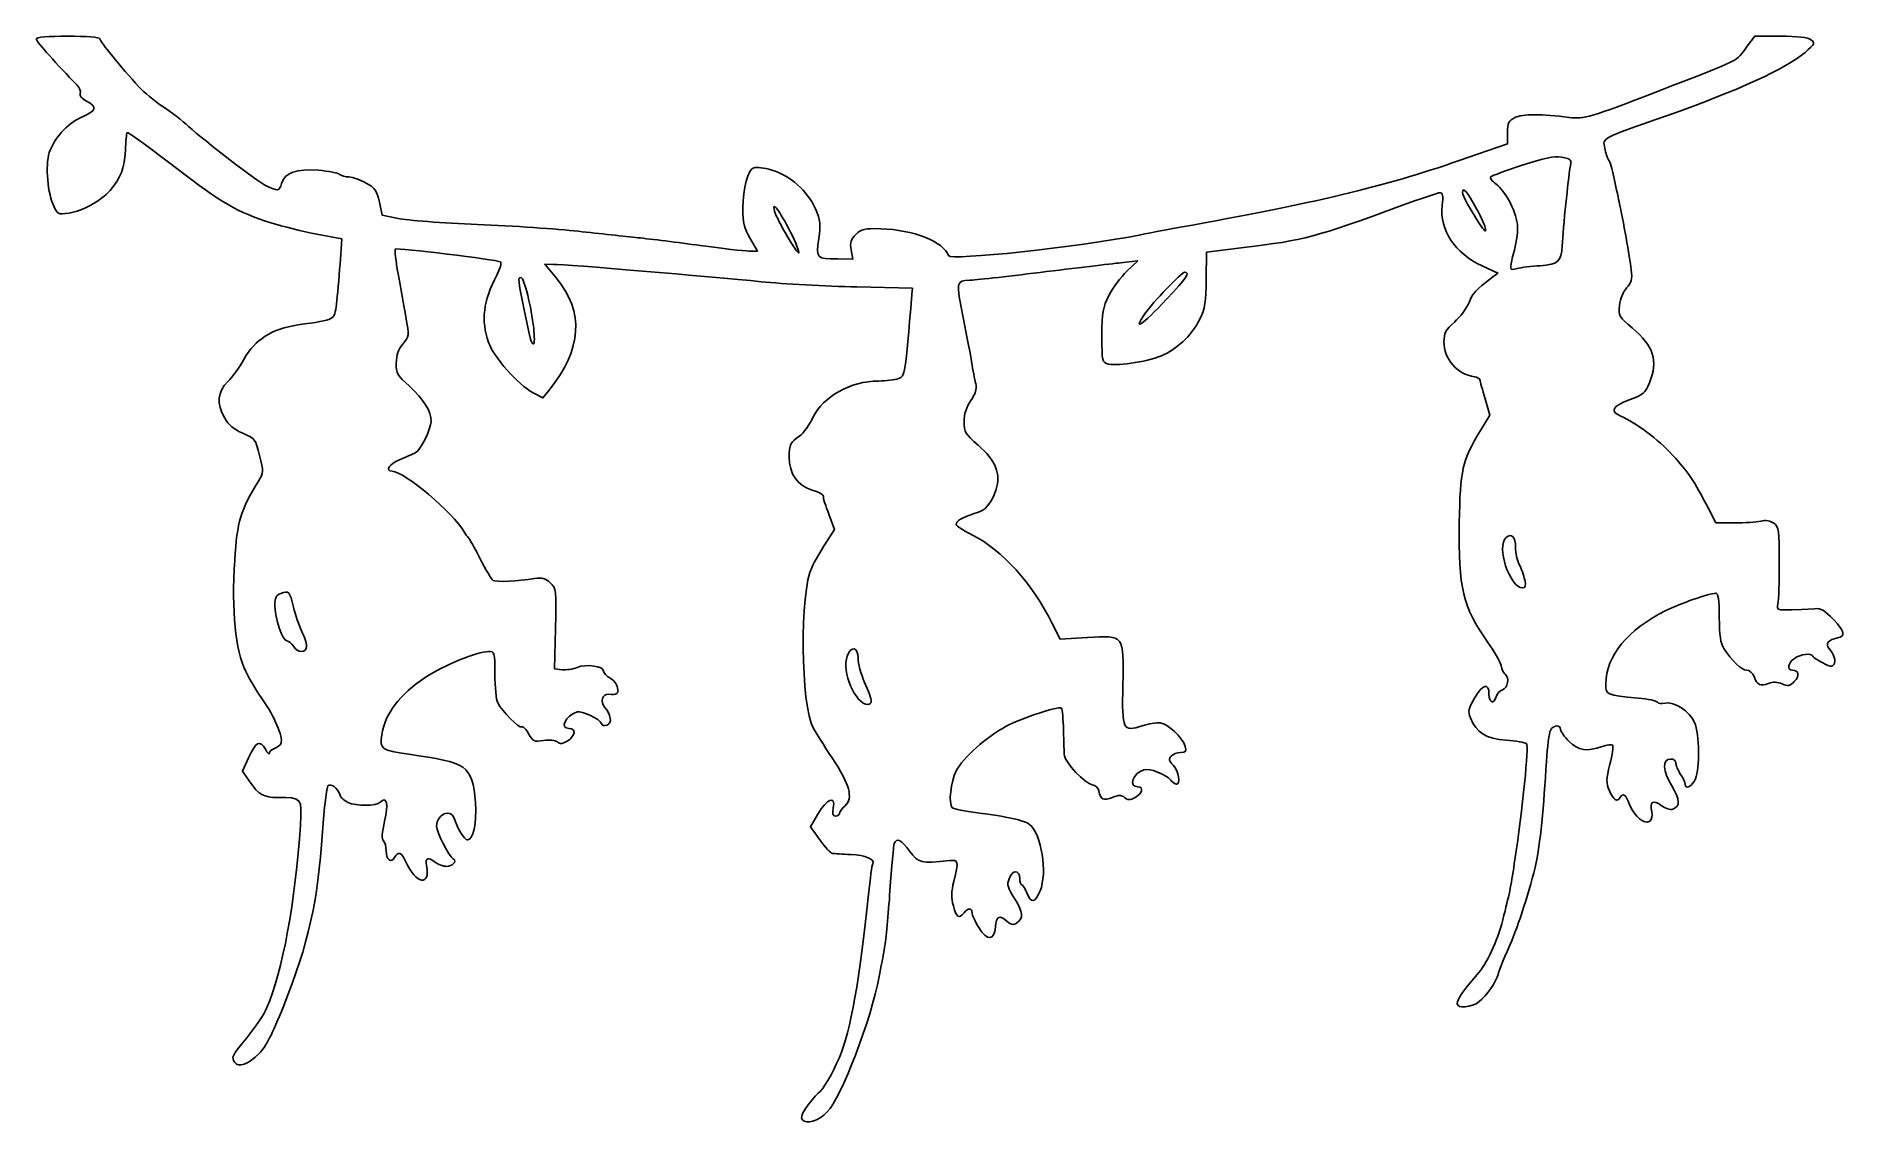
# Model space of a CAD drawing. Header units: centimetres. Extents: x -9.2 to 8.8, y -6.3 to 4.5.
import ezdxf

# ---------------------------------------------------------------- set-up
doc = ezdxf.new("R2010")
doc.units = ezdxf.units.CM
doc.header["$MEASUREMENT"] = 0
doc.layers.add('Layer 1', color=7, linetype='Continuous')

msp = doc.modelspace()

# ---------------------------------------------------------------- linework, layer by layer
at = {"layer": 'Layer 1'}
for points, knots in [([(-1.58145, -6.2622), (-1.6002, -6.23961), (-1.58514, -6.19852), (-1.53045, -6.12302), (-1.53045, -6.12302), (-1.48777, -6.0641), (-1.43967, -6.00775), (-1.42357, -5.9978), (-1.42357, -5.9978), (-1.38047, -5.97115), (-1.28297, -5.80612), (-1.21231, -5.64019), (-1.21231, -5.64019), (-1.10126, -5.3794), (-1.00615, -4.84845), (-0.92129, -4.01561), (-0.92129, -4.01561), (-0.90512, -3.85697), (-0.88649, -3.71842), (-0.87988, -3.70772), (-0.87988, -3.70772), (-0.85359, -3.66519), (-0.95361, -3.62324), (-1.09833, -3.6161), (-1.09833, -3.6161), (-1.18225, -3.61196), (-1.26468, -3.60729), (-1.28151, -3.60573), (-1.28151, -3.60573), (-1.29833, -3.60417), (-1.35469, -3.54362), (-1.40674, -3.47117), (-1.40674, -3.47117), (-1.40674, -3.47117), (-1.50138, -3.33943), (-1.50138, -3.33943), (-1.50138, -3.33943), (-1.50138, -3.33943), (-1.42722, -3.2132), (-1.42722, -3.2132), (-1.42722, -3.2132), (-1.33704, -3.05971), (-1.24744, -3.02327), (-1.27287, -3.15043), (-1.27287, -3.15043), (-1.28529, -3.21253), (-1.27979, -3.23248), (-1.25026, -3.23248), (-1.25026, -3.23248), (-1.22879, -3.23248), (-1.21123, -3.22104), (-1.21123, -3.20706), (-1.21123, -3.20706), (-1.21123, -3.19307), (-1.18596, -3.15808), (-1.15506, -3.1293), (-1.15506, -3.1293), (-1.07184, -3.05177), (-1.10777, -2.91981), (-1.28531, -2.65084), (-1.28531, -2.65084), (-1.36712, -2.5269), (-1.45069, -2.39574), (-1.47103, -2.35936), (-1.47103, -2.35936), (-1.60026, -2.12816), (-1.6102, -0.99733), (-1.48521, -0.74504), (-1.48521, -0.74504), (-1.46008, -0.6943), (-1.39938, -0.5898), (-1.35033, -0.51282), (-1.35033, -0.51282), (-1.35033, -0.51282), (-1.26115, -0.37284), (-1.26115, -0.37284), (-1.26115, -0.37284), (-1.26115, -0.37284), (-1.31767, -0.22177), (-1.31767, -0.22177), (-1.31767, -0.22177), (-1.34875, -0.13869), (-1.37324, -0.06773), (-1.37208, -0.0641), (-1.37208, -0.0641), (-1.36115, -0.02972), (-1.38608, -0.01135), (-1.48243, 0.01719), (-1.48243, 0.01719), (-1.62592, 0.0597), (-1.71411, 0.18504), (-1.71353, 0.34564), (-1.71353, 0.34564), (-1.71308, 0.47268), (-1.70177, 0.49562), (-1.6081, 0.55966), (-1.6081, 0.55966), (-1.57172, 0.58453), (-1.51219, 0.66709), (-1.47581, 0.74313), (-1.47581, 0.74313), (-1.37513, 0.95358), (-1.0997, 1.10668), (-0.82181, 1.10668), (-0.82181, 1.10668), (-0.74684, 1.10668), (-0.65713, 1.11747), (-0.62244, 1.13066), (-0.62244, 1.13066), (-0.55649, 1.15573), (-0.55561, 1.16132), (-0.48855, 1.97326), (-0.48855, 1.97326), (-0.48855, 1.97326), (-0.48363, 2.03286), (-0.48363, 2.03286), (-0.48363, 2.03286), (-0.48363, 2.03286), (-1.03925, 2.04507), (-1.03925, 2.04507), (-1.03925, 2.04507), (-1.34484, 2.05179), (-1.77347, 2.07545), (-1.99175, 2.09763), (-1.99175, 2.09763), (-2.50669, 2.14998), (-3.95041, 2.27056), (-4.06416, 2.27072), (-4.06416, 2.27072), (-4.06416, 2.27072), (-4.1522, 2.27085), (-4.1522, 2.27085), (-4.1522, 2.27085), (-4.1522, 2.27085), (-4.03671, 2.13194), (-4.03671, 2.13194), (-4.03671, 2.13194), (-3.75599, 1.79429), (-3.77985, 1.42489), (-4.10881, 1.01566), (-4.10881, 1.01566), (-4.10881, 1.01566), (-4.17135, 0.93787), (-4.17135, 0.93787), (-4.17135, 0.93787), (-4.17135, 0.93787), (-4.26811, 0.9892), (-4.26811, 0.9892), (-4.26811, 0.9892), (-4.41814, 1.0688), (-4.66378, 1.34627), (-4.71357, 1.49238), (-4.71357, 1.49238), (-4.78981, 1.71616), (-4.7673, 1.89917), (-4.63105, 2.16318), (-4.63105, 2.16318), (-4.59777, 2.22765), (-4.58153, 2.28719), (-4.59494, 2.29547), (-4.59494, 2.29547), (-4.62954, 2.31684), (-5.62982, 2.43837), (-5.64512, 2.42307), (-5.64512, 2.42307), (-5.65208, 2.41611), (-5.63887, 2.3046), (-5.61578, 2.17527), (-5.61578, 2.17527), (-5.59269, 2.04594), (-5.55818, 1.85287), (-5.53909, 1.74622), (-5.53909, 1.74622), (-5.50496, 1.55551), (-5.50545, 1.55107), (-5.56873, 1.47586), (-5.56873, 1.47586), (-5.61396, 1.42211), (-5.63353, 1.36588), (-5.63462, 1.28654), (-5.63462, 1.28654), (-5.63604, 1.18375), (-5.62433, 1.16303), (-5.50331, 1.05419), (-5.50331, 1.05419), (-5.36149, 0.92666), (-5.28513, 0.80327), (-5.2869, 0.70451), (-5.2869, 0.70451), (-5.28833, 0.62474), (-5.39391, 0.4142), (-5.44456, 0.39011), (-5.44456, 0.39011), (-5.46639, 0.37973), (-5.53485, 0.35036), (-5.5967, 0.32484), (-5.5967, 0.32484), (-5.70199, 0.28139), (-5.7513, 0.2071), (-5.67485, 0.2071), (-5.67485, 0.2071), (-5.55676, 0.2071), (-5.06115, -0.21055), (-4.95734, -0.39754), (-4.95734, -0.39754), (-4.94404, -0.42151), (-4.92548, -0.44708), (-4.91611, -0.45436), (-4.91611, -0.45436), (-4.90674, -0.46163), (-4.85345, -0.55688), (-4.79769, -0.66602), (-4.79769, -0.66602), (-4.74192, -0.77516), (-4.68393, -0.87244), (-4.66881, -0.88219), (-4.66881, -0.88219), (-4.64061, -0.90037), (-4.4191, -0.89053), (-4.25366, -0.86376), (-4.25366, -0.86376), (-4.18122, -0.85203), (-4.14713, -0.86144), (-4.09874, -0.90652), (-4.09874, -0.90652), (-4.03806, -0.96305), (-4.03691, -0.97301), (-4.04611, -1.36418), (-4.04611, -1.36418), (-4.04611, -1.36418), (-4.0555, -1.76404), (-4.0555, -1.76404), (-4.0555, -1.76404), (-4.0555, -1.76404), (-3.9799, -1.77269), (-3.9799, -1.77269), (-3.9799, -1.77269), (-3.93831, -1.77745), (-3.87005, -1.76716), (-3.8282, -1.74982), (-3.8282, -1.74982), (-3.73877, -1.71278), (-3.56602, -1.73743), (-3.56602, -1.78723), (-3.56602, -1.78723), (-3.56602, -1.80594), (-3.53737, -1.83658), (-3.50236, -1.85532), (-3.50236, -1.85532), (-3.46735, -1.87406), (-3.43328, -1.91774), (-3.42665, -1.9524), (-3.42665, -1.9524), (-3.41481, -2.01437), (-3.4304, -2.02565), (-3.51646, -2.01734), (-3.51646, -2.01734), (-3.57598, -2.01159), (-3.60169, -2.09337), (-3.55656, -2.1449), (-3.55656, -2.1449), (-3.49046, -2.22038), (-3.47778, -2.3047), (-3.52954, -2.32456), (-3.52954, -2.32456), (-3.55669, -2.33498), (-3.58051, -2.32912), (-3.58672, -2.31049), (-3.58672, -2.31049), (-3.60182, -2.26519), (-3.78315, -2.17895), (-3.8306, -2.1945), (-3.8306, -2.1945), (-3.94642, -2.23247), (-4.00752, -2.35936), (-3.90998, -2.35936), (-3.90998, -2.35936), (-3.83623, -2.35936), (-3.84387, -2.42887), (-3.92334, -2.48094), (-3.92334, -2.48094), (-3.97409, -2.51419), (-3.99819, -2.51725), (-4.02622, -2.49399), (-4.02622, -2.49399), (-4.04808, -2.47585), (-4.10395, -2.46994), (-4.16499, -2.47932), (-4.16499, -2.47932), (-4.25896, -2.49375), (-4.27087, -2.48836), (-4.31322, -2.41224), (-4.31322, -2.41224), (-4.33855, -2.36672), (-4.36936, -2.3357), (-4.38168, -2.34332), (-4.38168, -2.34332), (-4.40747, -2.35926), (-4.57725, -2.18902), (-4.62123, -2.10313), (-4.62123, -2.10313), (-4.6375, -2.07134), (-4.65081, -1.94335), (-4.65081, -1.8187), (-4.65081, -1.8187), (-4.65081, -1.59601), (-4.65194, -1.59207), (-4.71545, -1.59207), (-4.71545, -1.59207), (-4.82618, -1.59207), (-5.15859, -1.72854), (-5.34575, -1.85084), (-5.34575, -1.85084), (-5.5991, -2.01639), (-5.75075, -2.21652), (-5.779, -2.42259), (-5.779, -2.42259), (-5.79858, -2.56548), (-5.7856, -2.57483), (-5.51071, -2.61582), (-5.51071, -2.61582), (-4.92883, -2.7026), (-4.87495, -2.71552), (-4.84468, -3.09737), (-4.84468, -3.09737), (-4.8276, -3.31288), (-4.86922, -3.47061), (-4.9252, -3.47061), (-4.9252, -3.47061), (-4.95442, -3.47061), (-5.0242, -3.35551), (-5.05753, -3.25233), (-5.05753, -3.25233), (-5.08986, -3.15225), (-5.2329, -3.21746), (-5.2329, -3.33228), (-5.2329, -3.33228), (-5.2329, -3.39367), (-5.11396, -3.62602), (-5.06541, -3.65947), (-5.06541, -3.65947), (-5.0263, -3.68642), (-5.07185, -3.73527), (-5.13524, -3.73435), (-5.13524, -3.73435), (-5.16712, -3.73389), (-5.21632, -3.71603), (-5.24457, -3.69466), (-5.24457, -3.69466), (-5.32036, -3.63733), (-5.34657, -3.64707), (-5.33131, -3.7269), (-5.33131, -3.7269), (-5.29087, -3.93847), (-5.43897, -3.91136), (-5.53893, -3.68889), (-5.53893, -3.68889), (-5.58177, -3.59353), (-5.61489, -3.581), (-5.65143, -3.6463), (-5.65143, -3.6463), (-5.68529, -3.70681), (-5.7356, -3.66728), (-5.7356, -3.58017), (-5.7356, -3.58017), (-5.7356, -3.54028), (-5.74785, -3.4954), (-5.76281, -3.48044), (-5.76281, -3.48044), (-5.78146, -3.4618), (-5.77757, -3.39986), (-5.75049, -3.28374), (-5.75049, -3.28374), (-5.70997, -3.11005), (-5.72844, -3.02953), (-5.79381, -3.0949), (-5.79381, -3.0949), (-5.83419, -3.13528), (-6.02998, -3.13605), (-6.1175, -3.09618), (-6.1175, -3.09618), (-6.15428, -3.07942), (-6.19102, -3.04477), (-6.19914, -3.01919), (-6.19914, -3.01919), (-6.22012, -2.95308), (-6.28858, -2.90164), (-6.31697, -2.93066), (-6.31697, -2.93066), (-6.32989, -2.94386), (-6.35394, -3.15112), (-6.37042, -3.39123), (-6.37042, -3.39123), (-6.41867, -4.0945), (-6.50924, -4.49815), (-6.76103, -5.13221), (-6.76103, -5.13221), (-6.87142, -5.41021), (-6.93571, -5.53501), (-7.00334, -5.60265), (-7.00334, -5.60265), (-7.109, -5.70831), (-7.21129, -5.74514), (-7.24616, -5.69007), (-7.24616, -5.69007), (-7.28129, -5.63461), (-7.28056, -5.63311), (-7.12525, -5.44364), (-7.12525, -5.44364), (-7.04554, -5.34639), (-6.95539, -5.21093), (-6.92493, -5.14262), (-6.92493, -5.14262), (-6.77257, -4.80095), (-6.63899, -4.07158), (-6.59155, -3.32234), (-6.59155, -3.32234), (-6.57425, -3.04911), (-6.57483, -3.0484), (-6.81552, -3.04764), (-6.81552, -3.04764), (-6.96083, -3.04718), (-7.0055, -3.02231), (-7.09624, -2.89137), (-7.09624, -2.89137), (-7.09624, -2.89137), (-7.1698, -2.78521), (-7.1698, -2.78521), (-7.1698, -2.78521), (-7.1698, -2.78521), (-7.11, -2.6529), (-7.11, -2.6529), (-7.11, -2.6529), (-7.03762, -2.49274), (-6.99285, -2.46957), (-6.94086, -2.56537), (-6.94086, -2.56537), (-6.91943, -2.60486), (-6.90141, -2.62309), (-6.90083, -2.60588), (-6.90083, -2.60588), (-6.90025, -2.58867), (-6.87706, -2.56738), (-6.8493, -2.55857), (-6.8493, -2.55857), (-6.82154, -2.54976), (-6.79248, -2.52602), (-6.78473, -2.50581), (-6.78473, -2.50581), (-6.76241, -2.44764), (-6.85526, -2.22503), (-6.96189, -2.08105), (-6.96189, -2.08105), (-7.01557, -2.00856), (-7.09424, -1.87782), (-7.13671, -1.7905), (-7.13671, -1.7905), (-7.2407, -1.5767), (-7.27885, -1.19073), (-7.24656, -0.67915), (-7.24656, -0.67915), (-7.22219, -0.29311), (-7.18867, -0.18171), (-7.00976, 0.10777), (-7.00976, 0.10777), (-6.95749, 0.19234), (-6.9571, 0.20114), (-6.99814, 0.36406), (-6.99814, 0.36406), (-7.03936, 0.52771), (-7.0444, 0.53437), (-7.16612, 0.58579), (-7.16612, 0.58579), (-7.25544, 0.62353), (-7.30759, 0.66723), (-7.34704, 0.73744), (-7.34704, 0.73744), (-7.43007, 0.88517), (-7.42026, 0.99969), (-7.31593, 1.10082), (-7.31593, 1.10082), (-7.26832, 1.14696), (-7.1943, 1.24955), (-7.15143, 1.3288), (-7.15143, 1.3288), (-7.04947, 1.51728), (-6.87243, 1.6291), (-6.61731, 1.66614), (-6.61731, 1.66614), (-6.23157, 1.72216), (-6.254, 1.71006), (-6.23214, 1.87398), (-6.23214, 1.87398), (-6.22147, 1.95401), (-6.20512, 2.13299), (-6.19581, 2.27171), (-6.19581, 2.27171), (-6.19581, 2.27171), (-6.17888, 2.52392), (-6.17888, 2.52392), (-6.17888, 2.52392), (-6.17888, 2.52392), (-6.42688, 2.5713), (-6.42688, 2.5713), (-6.42688, 2.5713), (-6.56328, 2.59735), (-6.77013, 2.64897), (-6.88654, 2.68601), (-6.88654, 2.68601), (-7.22827, 2.79474), (-7.36685, 2.87494), (-7.83791, 3.23658), (-7.83791, 3.23658), (-8.148, 3.47464), (-8.31214, 3.59251), (-8.3211, 3.58355), (-8.3211, 3.58355), (-8.32631, 3.57834), (-8.33401, 3.49814), (-8.33822, 3.40533), (-8.33822, 3.40533), (-8.34618, 3.22983), (-8.38608, 3.12638), (-8.4914, 3.00826), (-8.4914, 3.00826), (-8.58774, 2.9002), (-8.76719, 2.80053), (-8.89758, 2.78266), (-8.89758, 2.78266), (-9.01536, 2.76651), (-9.01644, 2.76709), (-9.05958, 2.8692), (-9.05958, 2.8692), (-9.12253, 3.01822), (-9.13753, 3.29436), (-9.08898, 3.41056), (-9.08898, 3.41056), (-9.02949, 3.55294), (-8.89672, 3.68919), (-8.76449, 3.74357), (-8.76449, 3.74357), (-8.62637, 3.80037), (-8.61573, 3.84133), (-8.72449, 3.89757), (-8.72449, 3.89757), (-8.77323, 3.92277), (-8.79751, 3.95232), (-8.78859, 3.97558), (-8.78859, 3.97558), (-8.78069, 3.99616), (-8.79598, 4.0349), (-8.82257, 4.06166), (-8.82257, 4.06166), (-9.01215, 4.25241), (-9.2281, 4.49583), (-9.2281, 4.51876), (-9.2281, 4.51876), (-9.2281, 4.53627), (-9.11269, 4.54627), (-8.9106, 4.54627), (-8.9106, 4.54627), (-8.72935, 4.54627), (-8.5931, 4.53556), (-8.5931, 4.52131), (-8.5931, 4.52131), (-8.5931, 4.49719), (-8.38097, 4.23616), (-8.20276, 4.041), (-8.20276, 4.041), (-8.15496, 3.98866), (-8.04762, 3.90015), (-7.96422, 3.84431), (-7.96422, 3.84431), (-7.88082, 3.78848), (-7.76496, 3.6995), (-7.70675, 3.6466), (-7.70675, 3.6466), (-7.5423, 3.49714), (-7.02843, 3.10384), (-6.93416, 3.05529), (-6.93416, 3.05529), (-6.82066, 2.99684), (-6.79786, 3.00006), (-6.77849, 3.07725), (-6.77849, 3.07725), (-6.75174, 3.18382), (-6.62719, 3.22845), (-6.41053, 3.20909), (-6.41053, 3.20909), (-6.30853, 3.19998), (-6.21377, 3.1816), (-6.19995, 3.16825), (-6.19995, 3.16825), (-6.18612, 3.1549), (-6.14445, 3.14346), (-6.10734, 3.14283), (-6.10734, 3.14283), (-6.07024, 3.1422), (-5.99272, 3.1146), (-5.93508, 3.08151), (-5.93508, 3.08151), (-5.84532, 3.02997), (-5.82635, 3.00277), (-5.80279, 2.89191), (-5.80279, 2.89191), (-5.80279, 2.89191), (-5.77529, 2.76248), (-5.77529, 2.76248), (-5.77529, 2.76248), (-5.77529, 2.76248), (-5.61654, 2.72858), (-5.61654, 2.72858), (-5.61654, 2.72858), (-5.52923, 2.70993), (-5.17204, 2.68283), (-4.82279, 2.66835), (-4.82279, 2.66835), (-4.47354, 2.65387), (-4.0211, 2.62351), (-3.81738, 2.60089), (-3.81738, 2.60089), (-3.61365, 2.57827), (-3.34576, 2.54915), (-3.22206, 2.53618), (-3.22206, 2.53618), (-3.09837, 2.52321), (-2.81857, 2.48819), (-2.60029, 2.45837), (-2.60029, 2.45837), (-2.38201, 2.42854), (-2.16422, 2.40391), (-2.11631, 2.40364), (-2.11631, 2.40364), (-2.11631, 2.40364), (-2.02921, 2.40314), (-2.02921, 2.40314), (-2.02921, 2.40314), (-2.02921, 2.40314), (-2.10308, 2.52882), (-2.10308, 2.52882), (-2.10308, 2.52882), (-2.16425, 2.63288), (-2.17668, 2.68408), (-2.17532, 2.82648), (-2.17532, 2.82648), (-2.17334, 3.03387), (-2.12603, 3.21185), (-2.06682, 3.23457), (-2.06682, 3.23457), (-2.04295, 3.24373), (-1.96167, 3.23328), (-1.88621, 3.21135), (-1.88621, 3.21135), (-1.70524, 3.15874), (-1.52663, 3.00024), (-1.4515, 2.82559), (-1.4515, 2.82559), (-1.40041, 2.70683), (-1.39637, 2.67056), (-1.41825, 2.52694), (-1.41825, 2.52694), (-1.44794, 2.33203), (-1.44116, 2.32473), (-1.22987, 2.32417), (-1.22987, 2.32417), (-1.22987, 2.32417), (-1.07654, 2.32377), (-1.07654, 2.32377), (-1.07654, 2.32377), (-1.07654, 2.32377), (-1.09364, 2.4149), (-1.09364, 2.4149), (-1.09364, 2.4149), (-1.10755, 2.48908), (-1.09913, 2.51765), (-1.04838, 2.56839), (-1.04838, 2.56839), (-0.99344, 2.62333), (-0.96389, 2.63014), (-0.79976, 2.62566), (-0.79976, 2.62566), (-0.47605, 2.61683), (-0.17227, 2.49662), (-0.12419, 2.35833), (-0.12419, 2.35833), (-0.10569, 2.30513), (1.17448, 2.44237), (1.77856, 2.56232), (1.77856, 2.56232), (1.93136, 2.59266), (2.11591, 2.62805), (2.18867, 2.64098), (2.18867, 2.64098), (3.51479, 2.87655), (4.22314, 3.04564), (4.97341, 3.30574), (4.97341, 3.30574), (4.97341, 3.30574), (5.45627, 3.47314), (5.45627, 3.47314), (5.45627, 3.47314), (5.45627, 3.47314), (5.45627, 3.58569), (5.45627, 3.58569), (5.45627, 3.58569), (5.45627, 3.68198), (5.46678, 3.70352), (5.52903, 3.73477), (5.52903, 3.73477), (5.60201, 3.7714), (5.80634, 3.77196), (6.07053, 3.73625), (6.07053, 3.73625), (6.21787, 3.71633), (6.28355, 3.73561), (6.95117, 3.99472), (6.95117, 3.99472), (7.82589, 4.33421), (7.72432, 4.283), (7.84823, 4.44705), (7.84823, 4.44705), (7.84823, 4.44705), (7.92318, 4.54627), (7.92318, 4.54627), (7.92318, 4.54627), (7.92318, 4.54627), (8.17956, 4.54627), (8.17956, 4.54627), (8.17956, 4.54627), (8.35036, 4.54627), (8.45192, 4.53459), (8.48378, 4.51129), (8.48378, 4.51129), (8.52828, 4.47875), (8.52416, 4.46992), (8.42481, 4.38488), (8.42481, 4.38488), (8.23139, 4.21933), (7.7743, 4.01038), (7.04092, 3.75227), (7.04092, 3.75227), (6.37888, 3.51927), (6.4064, 3.5337), (6.42608, 3.4299), (6.42608, 3.4299), (6.43521, 3.38178), (6.45287, 3.32933), (6.46534, 3.31333), (6.46534, 3.31333), (6.4778, 3.29733), (6.50114, 3.21994), (6.5172, 3.14135), (6.5172, 3.14135), (6.53326, 3.06276), (6.55711, 2.95083), (6.5702, 2.89262), (6.5702, 2.89262), (6.6094, 2.71829), (6.67604, 2.34519), (6.6907, 2.21793), (6.6907, 2.21793), (6.70206, 2.11936), (6.69417, 2.08802), (6.64487, 2.0358), (6.64487, 2.0358), (6.6089, 1.9977), (6.58092, 1.92867), (6.57421, 1.86151), (6.57421, 1.86151), (6.5636, 1.75516), (6.56904, 1.74534), (6.69866, 1.63682), (6.69866, 1.63682), (6.91755, 1.45355), (6.96196, 1.31244), (6.87164, 1.08728), (6.87164, 1.08728), (6.83138, 0.9869), (6.8105, 0.96936), (6.67066, 0.91837), (6.67066, 0.91837), (6.49982, 0.85608), (6.47386, 0.80566), (6.58736, 0.7566), (6.58736, 0.7566), (6.73603, 0.69233), (6.95842, 0.5249), (7.10407, 0.36758), (7.10407, 0.36758), (7.25378, 0.20587), (7.31676, 0.11204), (7.46037, -0.16332), (7.46037, -0.16332), (7.46037, -0.16332), (7.53627, -0.30884), (7.53627, -0.30884), (7.53627, -0.30884), (7.53627, -0.30884), (7.71997, -0.30884), (7.71997, -0.30884), (7.71997, -0.30884), (7.821, -0.30884), (7.93938, -0.30083), (7.98304, -0.29104), (7.98304, -0.29104), (8.03547, -0.27928), (8.08038, -0.28639), (8.11533, -0.31199), (8.11533, -0.31199), (8.16362, -0.34735), (8.16825, -0.38129), (8.16825, -0.7002), (8.16825, -0.7002), (8.16825, -0.89241), (8.1623, -1.07943), (8.15502, -1.11582), (8.15502, -1.11582), (8.14062, -1.18783), (8.12102, -1.18523), (8.5186, -1.16403), (8.5186, -1.16403), (8.58881, -1.16029), (8.62372, -1.18041), (8.71097, -1.27492), (8.71097, -1.27492), (8.82302, -1.39629), (8.83206, -1.44035), (8.74814, -1.45601), (8.74814, -1.45601), (8.6569, -1.47303), (8.62505, -1.51456), (8.66627, -1.56279), (8.66627, -1.56279), (8.71763, -1.62287), (8.73549, -1.68416), (8.71249, -1.72137), (8.71249, -1.72137), (8.69764, -1.7454), (8.67046, -1.74154), (8.60249, -1.70575), (8.60249, -1.70575), (8.55283, -1.6796), (8.50824, -1.64928), (8.50339, -1.63837), (8.50339, -1.63837), (8.48822, -1.60423), (8.38111, -1.61667), (8.31966, -1.65971), (8.31966, -1.65971), (8.25348, -1.70606), (8.24096, -1.77727), (8.29898, -1.77727), (8.29898, -1.77727), (8.36553, -1.77727), (8.37504, -1.8336), (8.3181, -1.89053), (8.3181, -1.89053), (8.27121, -1.93743), (8.25319, -1.94103), (8.19593, -1.91494), (8.19593, -1.91494), (8.1496, -1.89383), (8.10754, -1.89241), (8.0603, -1.91037), (8.0603, -1.91037), (7.97914, -1.94123), (7.94847, -1.92646), (7.91592, -1.84085), (7.91592, -1.84085), (7.9025, -1.80555), (7.87012, -1.77727), (7.84313, -1.77727), (7.84313, -1.77727), (7.79228, -1.77727), (7.69044, -1.68111), (7.61474, -1.56165), (7.61474, -1.56165), (7.58183, -1.50969), (7.57003, -1.42918), (7.56918, -1.25076), (7.56918, -1.25076), (7.56834, -1.07365), (7.5591, -1.00998), (7.53425, -1.00998), (7.53425, -1.00998), (7.47285, -1.00998), (7.17521, -1.11346), (7.03717, -1.18279), (7.03717, -1.18279), (6.65148, -1.37651), (6.43974, -1.63426), (6.43639, -1.91408), (6.43639, -1.91408), (6.43508, -2.02394), (6.43765, -2.02506), (6.75906, -2.05555), (6.75906, -2.05555), (6.85714, -2.06486), (6.94419, -2.08348), (6.95251, -2.09695), (6.95251, -2.09695), (6.96083, -2.11041), (6.99466, -2.11464), (7.02769, -2.10635), (7.02769, -2.10635), (7.11586, -2.08423), (7.27629, -2.18888), (7.32203, -2.29837), (7.32203, -2.29837), (7.37239, -2.41889), (7.3781, -2.75468), (7.33159, -2.85977), (7.33159, -2.85977), (7.2974, -2.93701), (7.22898, -2.97321), (7.22898, -2.91405), (7.22898, -2.91405), (7.22898, -2.89899), (7.20834, -2.85516), (7.18312, -2.81667), (7.18312, -2.81667), (7.15789, -2.77817), (7.13706, -2.72799), (7.13682, -2.70515), (7.13682, -2.70515), (7.13656, -2.68142), (7.11371, -2.66363), (7.08346, -2.66363), (7.08346, -2.66363), (6.99728, -2.66363), (7.00296, -2.78255), (7.09631, -2.93271), (7.09631, -2.93271), (7.17888, -3.06554), (7.18163, -3.13515), (7.10547, -3.16438), (7.10547, -3.16438), (7.08344, -3.17283), (7.03162, -3.15568), (6.99031, -3.12626), (6.99031, -3.12626), (6.90619, -3.06636), (6.87033, -3.09096), (6.8955, -3.19127), (6.8955, -3.19127), (6.90468, -3.22784), (6.89646, -3.26493), (6.87528, -3.28251), (6.87528, -3.28251), (6.8253, -3.32398), (6.72261, -3.23896), (6.67447, -3.11626), (6.67447, -3.11626), (6.63637, -3.01915), (6.61009, -2.99981), (6.58075, -3.04727), (6.58075, -3.04727), (6.54996, -3.09709), (6.51189, -3.07371), (6.47325, -2.98122), (6.47325, -2.98122), (6.43892, -2.89906), (6.43946, -2.86933), (6.47805, -2.71568), (6.47805, -2.71568), (6.50196, -2.62052), (6.51371, -2.53485), (6.50417, -2.52531), (6.50417, -2.52531), (6.49462, -2.51577), (6.44757, -2.52215), (6.39961, -2.53949), (6.39961, -2.53949), (6.25206, -2.59285), (6.16237, -2.57898), (6.06983, -2.48851), (6.06983, -2.48851), (6.02342, -2.44313), (5.98544, -2.38955), (5.98544, -2.36945), (5.98544, -2.36945), (5.98544, -2.31722), (5.91244, -2.32423), (5.88379, -2.3792), (5.88379, -2.3792), (5.87052, -2.40467), (5.85291, -2.54457), (5.84465, -2.69009), (5.84465, -2.69009), (5.82061, -3.11363), (5.77625, -3.55259), (5.74305, -3.6955), (5.74305, -3.6955), (5.68097, -3.96274), (5.56539, -4.32314), (5.47793, -4.52224), (5.47793, -4.52224), (5.40305, -4.69268), (5.36946, -4.77693), (5.362, -4.81298), (5.362, -4.81298), (5.34911, -4.87523), (5.24052, -5.03102), (5.173, -5.08413), (5.173, -5.08413), (5.09718, -5.14377), (4.95356, -5.15657), (4.95356, -5.10368), (4.95356, -5.10368), (4.95356, -5.06031), (5.0154, -4.97019), (5.15033, -4.81693), (5.15033, -4.81693), (5.25095, -4.70262), (5.35193, -4.4878), (5.40877, -4.26711), (5.40877, -4.26711), (5.47403, -4.01371), (5.48874, -3.94239), (5.5239, -3.70873), (5.5239, -3.70873), (5.60918, -3.14197), (5.67027, -2.53632), (5.64473, -2.51078), (5.64473, -2.51078), (5.63303, -2.49907), (5.54136, -2.48357), (5.44104, -2.47633), (5.44104, -2.47633), (5.24199, -2.46198), (5.14758, -2.40256), (5.08543, -2.25251), (5.08543, -2.25251), (5.05867, -2.18791), (5.06387, -2.16271), (5.12571, -2.05718), (5.12571, -2.05718), (5.20838, -1.91613), (5.27106, -1.89811), (5.27106, -2.0154), (5.27106, -2.0154), (5.27106, -2.1041), (5.32145, -2.12337), (5.34254, -2.04274), (5.34254, -2.04274), (5.35003, -2.01411), (5.37868, -1.98354), (5.40621, -1.97481), (5.40621, -1.97481), (5.45792, -1.95839), (5.47701, -1.84613), (5.43274, -1.81877), (5.43274, -1.81877), (5.4198, -1.81077), (5.40103, -1.77161), (5.39102, -1.73173), (5.39102, -1.73173), (5.38101, -1.69185), (5.32178, -1.58756), (5.2594, -1.49997), (5.2594, -1.49997), (5.01103, -1.1512), (4.96432, -0.95587), (4.9746, -0.30884), (4.9746, -0.30884), (4.98303, 0.22153), (5.00312, 0.30948), (5.1852, 0.61309), (5.1852, 0.61309), (5.1852, 0.61309), (5.27793, 0.76772), (5.27793, 0.76772), (5.27793, 0.76772), (5.27793, 0.76772), (5.23168, 0.93059), (5.23168, 0.93059), (5.23168, 0.93059), (5.20625, 1.02016), (5.18322, 1.10432), (5.18051, 1.1176), (5.18051, 1.1176), (5.17781, 1.13088), (5.15394, 1.14493), (5.12747, 1.14881), (5.12747, 1.14881), (4.95311, 1.1744), (4.82127, 1.32511), (4.82127, 1.49885), (4.82127, 1.49885), (4.82127, 1.58407), (4.83841, 1.6161), (4.92623, 1.69494), (4.92623, 1.69494), (4.98396, 1.74676), (5.04965, 1.83503), (5.0722, 1.8911), (5.0722, 1.8911), (5.11081, 1.98704), (5.13726, 2.01596), (5.29545, 2.13516), (5.29545, 2.13516), (5.29545, 2.13516), (5.35952, 2.18344), (5.35952, 2.18344), (5.35952, 2.18344), (5.35952, 2.18344), (5.20284, 2.25509), (5.20284, 2.25509), (5.20284, 2.25509), (4.93162, 2.37913), (4.77498, 2.61541), (4.80363, 2.8573), (4.80363, 2.8573), (4.81511, 2.95426), (4.81017, 2.98523), (4.78324, 2.98523), (4.78324, 2.98523), (4.76369, 2.98523), (4.58268, 2.9246), (4.38099, 2.85051), (4.38099, 2.85051), (3.52757, 2.53698), (3.43647, 2.51287), (2.82367, 2.43837), (2.82367, 2.43837), (2.82367, 2.43837), (2.45325, 2.39334), (2.45325, 2.39334), (2.45325, 2.39334), (2.45325, 2.39334), (2.44945, 2.12137), (2.44945, 2.12137), (2.44945, 2.12137), (2.44637, 1.90105), (2.43467, 1.82672), (2.38783, 1.72995), (2.38783, 1.72995), (2.3144, 1.57827), (2.18067, 1.44425), (2.02994, 1.37128), (2.02994, 1.37128), (1.89531, 1.3061), (1.57469, 1.2511), (1.47511, 1.27609), (1.47511, 1.27609), (1.40904, 1.29268), (1.40815, 1.29644), (1.40815, 1.55786), (1.40815, 1.55786), (1.40815, 1.79132), (1.41642, 1.83923), (1.47771, 1.96084), (1.47771, 1.96084), (1.51597, 2.03676), (1.59634, 2.14506), (1.6563, 2.20151), (1.6563, 2.20151), (1.6563, 2.20151), (1.76533, 2.30414), (1.76533, 2.30414), (1.76533, 2.30414), (1.76533, 2.30414), (1.59335, 2.28621), (1.59335, 2.28621), (1.59335, 2.28621), (1.49877, 2.27635), (1.1378, 2.23314), (0.7912, 2.19019), (0.7912, 2.19019), (0.4446, 2.14724), (0.12909, 2.11192), (0.09005, 2.1117), (0.09005, 2.1117), (-0.04796, 2.11091), (-0.05071, 2.09587), (0.02213, 1.74062), (0.02213, 1.74062), (0.05931, 1.5593), (0.10011, 1.34547), (0.1128, 1.26543), (0.1128, 1.26543), (0.12548, 1.1854), (0.14302, 1.0958), (0.15176, 1.06633), (0.15176, 1.06633), (0.16193, 1.03207), (0.14325, 0.97677), (0.09999, 0.91302), (0.09999, 0.91302), (0.05356, 0.8446), (0.03231, 0.77786), (0.03231, 0.70045), (0.03231, 0.70045), (0.03231, 0.59705), (0.04405, 0.57748), (0.17261, 0.46648), (0.17261, 0.46648), (0.34724, 0.31572), (0.40392, 0.17661), (0.3517, 0.02694), (0.3517, 0.02694), (0.2961, -0.13243), (0.25573, -0.17752), (0.13429, -0.21585), (0.13429, -0.21585), (0.00923, -0.25533), (-0.04706, -0.28919), (-0.04706, -0.32493), (-0.04706, -0.32493), (-0.04706, -0.33749), (0.02717, -0.38524), (0.11791, -0.43104), (0.11791, -0.43104), (0.41415, -0.58058), (0.7134, -0.91222), (0.91237, -1.31148), (0.91237, -1.31148), (0.91237, -1.31148), (0.99009, -1.46745), (0.99009, -1.46745), (0.99009, -1.46745), (0.99009, -1.46745), (1.26264, -1.45201), (1.26264, -1.45201), (1.26264, -1.45201), (1.63581, -1.43088), (1.62649, -1.41844), (1.61686, -1.92537), (1.61686, -1.92537), (1.60824, -2.37913), (1.61558, -2.39465), (1.80917, -2.33206), (1.80917, -2.33206), (1.87237, -2.31162), (1.95376, -2.2984), (1.99003, -2.30268), (1.99003, -2.30268), (2.06584, -2.31162), (2.2131, -2.45018), (2.24008, -2.53795), (2.24008, -2.53795), (2.2556, -2.58844), (2.24856, -2.59748), (2.19369, -2.59748), (2.19369, -2.59748), (2.15811, -2.59748), (2.11484, -2.61454), (2.09753, -2.6354), (2.09753, -2.6354), (2.07252, -2.66554), (2.07728, -2.68453), (2.12075, -2.728), (2.12075, -2.728), (2.17479, -2.78205), (2.19717, -2.91498), (2.15222, -2.91498), (2.15222, -2.91498), (2.13945, -2.91498), (2.11361, -2.89643), (2.09479, -2.87377), (2.09479, -2.87377), (2.04587, -2.81481), (1.88446, -2.75264), (1.82737, -2.77077), (1.82737, -2.77077), (1.7153, -2.80634), (1.66843, -2.94144), (1.76816, -2.94144), (1.76816, -2.94144), (1.82835, -2.94144), (1.81011, -3.00915), (1.73978, -3.04679), (1.73978, -3.04679), (1.68689, -3.0751), (1.66685, -3.07534), (1.63397, -3.04804), (1.63397, -3.04804), (1.6012, -3.02085), (1.57786, -3.02082), (1.51253, -3.04787), (1.51253, -3.04787), (1.42572, -3.08383), (1.39281, -3.06758), (1.37737, -2.98113), (1.37737, -2.98113), (1.37198, -2.95095), (1.34327, -2.92469), (1.31056, -2.92001), (1.31056, -2.92001), (1.24267, -2.9103), (1.03955, -2.69849), (1.03354, -2.63115), (1.03354, -2.63115), (1.03124, -2.60536), (1.02726, -2.49196), (1.02468, -2.37916), (1.02468, -2.37916), (1.02211, -2.26636), (1.01272, -2.16678), (1.00382, -2.15787), (1.00382, -2.15787), (0.97836, -2.13242), (0.61672, -2.25009), (0.45188, -2.33747), (0.45188, -2.33747), (0.26037, -2.43899), (0.0181, -2.65496), (-0.04664, -2.78186), (-0.04664, -2.78186), (-0.10156, -2.88952), (-0.12492, -3.11334), (-0.0851, -3.15038), (-0.0851, -3.15038), (-0.07145, -3.16308), (0.04091, -3.1858), (0.1646, -3.20087), (0.1646, -3.20087), (0.45371, -3.23611), (0.63867, -3.27711), (0.68608, -3.31646), (0.68608, -3.31646), (0.8065, -3.41639), (0.86691, -3.7986), (0.79095, -3.97993), (0.79095, -3.97993), (0.74074, -4.09979), (0.69932, -4.10603), (0.65921, -3.99977), (0.65921, -3.99977), (0.64273, -3.95612), (0.61996, -3.9204), (0.60859, -3.9204), (0.60859, -3.9204), (0.59723, -3.9204), (0.58794, -3.89063), (0.58794, -3.85425), (0.58794, -3.85425), (0.58794, -3.76536), (0.51504, -3.76763), (0.48083, -3.85759), (0.48083, -3.85759), (0.45859, -3.91609), (0.4674, -3.94731), (0.53653, -4.05505), (0.53653, -4.05505), (0.62378, -4.19102), (0.62893, -4.25443), (0.55641, -4.3001), (0.55641, -4.3001), (0.52245, -4.32148), (0.49962, -4.31738), (0.46173, -4.28309), (0.46173, -4.28309), (0.38531, -4.21393), (0.35379, -4.22843), (0.34479, -4.3369), (0.34479, -4.3369), (0.3331, -4.47786), (0.26485, -4.48158), (0.17922, -4.34593), (0.17922, -4.34593), (0.14208, -4.28709), (0.11169, -4.22085), (0.11169, -4.19874), (0.11169, -4.19874), (0.11169, -4.14742), (0.07467, -4.14718), (0.03231, -4.19821), (0.03231, -4.19821), (-0.01971, -4.2609), (-0.04289, -4.24584), (-0.07438, -4.12888), (-0.07438, -4.12888), (-0.09669, -4.04602), (-0.09563, -3.98731), (-0.06994, -3.88415), (-0.06994, -3.88415), (-0.01957, -3.68179), (-0.02252, -3.6678), (-0.11356, -3.67721), (-0.11356, -3.67721), (-0.40279, -3.70709), (-0.42287, -3.70239), (-0.50867, -3.58467), (-0.50867, -3.58467), (-0.59321, -3.46869), (-0.64026, -3.44538), (-0.66415, -3.50762), (-0.66415, -3.50762), (-0.67196, -3.52798), (-0.69138, -3.73931), (-0.70731, -3.97725), (-0.70731, -3.97725), (-0.72324, -4.2152), (-0.7472, -4.46941), (-0.76055, -4.54217), (-0.76055, -4.54217), (-0.77389, -4.61493), (-0.79813, -4.7459), (-0.8144, -4.83321), (-0.8144, -4.83321), (-0.89449, -5.26299), (-1.19503, -6.04556), (-1.33296, -6.18349), (-1.33296, -6.18349), (-1.42561, -6.27614), (-1.53985, -6.31232), (-1.58145, -6.2622)], [0, 0, 0, 0, 0.00283286, 0.00283286, 0.00283286, 0.00283286, 0.00566572, 0.00566572, 0.00566572, 0.00566572, 0.00849858, 0.00849858, 0.00849858, 0.00849858, 0.01133144, 0.01133144, 0.01133144, 0.01133144, 0.01416431, 0.01416431, 0.01416431, 0.01416431, 0.01699717, 0.01699717, 0.01699717, 0.01699717, 0.01983003, 0.01983003, 0.01983003, 0.01983003, 0.02266289, 0.02266289, 0.02266289, 0.02266289, 0.02549575, 0.02549575, 0.02549575, 0.02549575, 0.02832861, 0.02832861, 0.02832861, 0.02832861, 0.03116147, 0.03116147, 0.03116147, 0.03116147, 0.03399433, 0.03399433, 0.03399433, 0.03399433, 0.0368272, 0.0368272, 0.0368272, 0.0368272, 0.03966006, 0.03966006, 0.03966006, 0.03966006, 0.04249292, 0.04249292, 0.04249292, 0.04249292, 0.04532578, 0.04532578, 0.04532578, 0.04532578, 0.04815864, 0.04815864, 0.04815864, 0.04815864, 0.0509915, 0.0509915, 0.0509915, 0.0509915, 0.05382436, 0.05382436, 0.05382436, 0.05382436, 0.05665722, 0.05665722, 0.05665722, 0.05665722, 0.05949008, 0.05949008, 0.05949008, 0.05949008, 0.06232295, 0.06232295, 0.06232295, 0.06232295, 0.06515581, 0.06515581, 0.06515581, 0.06515581, 0.06798867, 0.06798867, 0.06798867, 0.06798867, 0.07082153, 0.07082153, 0.07082153, 0.07082153, 0.07365439, 0.07365439, 0.07365439, 0.07365439, 0.07648725, 0.07648725, 0.07648725, 0.07648725, 0.07932011, 0.07932011, 0.07932011, 0.07932011, 0.08215297, 0.08215297, 0.08215297, 0.08215297, 0.08498584, 0.08498584, 0.08498584, 0.08498584, 0.0878187, 0.0878187, 0.0878187, 0.0878187, 0.09065156, 0.09065156, 0.09065156, 0.09065156, 0.09348442, 0.09348442, 0.09348442, 0.09348442, 0.09631728, 0.09631728, 0.09631728, 0.09631728, 0.09915014, 0.09915014, 0.09915014, 0.09915014, 0.101983, 0.101983, 0.101983, 0.101983, 0.10481586, 0.10481586, 0.10481586, 0.10481586, 0.10764873, 0.10764873, 0.10764873, 0.10764873, 0.11048159, 0.11048159, 0.11048159, 0.11048159, 0.11331445, 0.11331445, 0.11331445, 0.11331445, 0.11614731, 0.11614731, 0.11614731, 0.11614731, 0.11898017, 0.11898017, 0.11898017, 0.11898017, 0.12181303, 0.12181303, 0.12181303, 0.12181303, 0.12464589, 0.12464589, 0.12464589, 0.12464589, 0.12747875, 0.12747875, 0.12747875, 0.12747875, 0.13031161, 0.13031161, 0.13031161, 0.13031161, 0.13314448, 0.13314448, 0.13314448, 0.13314448, 0.13597734, 0.13597734, 0.13597734, 0.13597734, 0.1388102, 0.1388102, 0.1388102, 0.1388102, 0.14164306, 0.14164306, 0.14164306, 0.14164306, 0.14447592, 0.14447592, 0.14447592, 0.14447592, 0.14730878, 0.14730878, 0.14730878, 0.14730878, 0.15014164, 0.15014164, 0.15014164, 0.15014164, 0.1529745, 0.1529745, 0.1529745, 0.1529745, 0.15580737, 0.15580737, 0.15580737, 0.15580737, 0.15864023, 0.15864023, 0.15864023, 0.15864023, 0.16147309, 0.16147309, 0.16147309, 0.16147309, 0.16430595, 0.16430595, 0.16430595, 0.16430595, 0.16713881, 0.16713881, 0.16713881, 0.16713881, 0.16997167, 0.16997167, 0.16997167, 0.16997167, 0.17280453, 0.17280453, 0.17280453, 0.17280453, 0.17563739, 0.17563739, 0.17563739, 0.17563739, 0.17847025, 0.17847025, 0.17847025, 0.17847025, 0.18130312, 0.18130312, 0.18130312, 0.18130312, 0.18413598, 0.18413598, 0.18413598, 0.18413598, 0.18696884, 0.18696884, 0.18696884, 0.18696884, 0.1898017, 0.1898017, 0.1898017, 0.1898017, 0.19263456, 0.19263456, 0.19263456, 0.19263456, 0.19546742, 0.19546742, 0.19546742, 0.19546742, 0.19830028, 0.19830028, 0.19830028, 0.19830028, 0.20113314, 0.20113314, 0.20113314, 0.20113314, 0.20396601, 0.20396601, 0.20396601, 0.20396601, 0.20679887, 0.20679887, 0.20679887, 0.20679887, 0.20963173, 0.20963173, 0.20963173, 0.20963173, 0.21246459, 0.21246459, 0.21246459, 0.21246459, 0.21529745, 0.21529745, 0.21529745, 0.21529745, 0.21813031, 0.21813031, 0.21813031, 0.21813031, 0.22096317, 0.22096317, 0.22096317, 0.22096317, 0.22379603, 0.22379603, 0.22379603, 0.22379603, 0.2266289, 0.2266289, 0.2266289, 0.2266289, 0.22946176, 0.22946176, 0.22946176, 0.22946176, 0.23229462, 0.23229462, 0.23229462, 0.23229462, 0.23512748, 0.23512748, 0.23512748, 0.23512748, 0.23796034, 0.23796034, 0.23796034, 0.23796034, 0.2407932, 0.2407932, 0.2407932, 0.2407932, 0.24362606, 0.24362606, 0.24362606, 0.24362606, 0.24645892, 0.24645892, 0.24645892, 0.24645892, 0.24929178, 0.24929178, 0.24929178, 0.24929178, 0.25212465, 0.25212465, 0.25212465, 0.25212465, 0.25495751, 0.25495751, 0.25495751, 0.25495751, 0.25779037, 0.25779037, 0.25779037, 0.25779037, 0.26062323, 0.26062323, 0.26062323, 0.26062323, 0.26345609, 0.26345609, 0.26345609, 0.26345609, 0.26628895, 0.26628895, 0.26628895, 0.26628895, 0.26912181, 0.26912181, 0.26912181, 0.26912181, 0.27195467, 0.27195467, 0.27195467, 0.27195467, 0.27478754, 0.27478754, 0.27478754, 0.27478754, 0.2776204, 0.2776204, 0.2776204, 0.2776204, 0.28045326, 0.28045326, 0.28045326, 0.28045326, 0.28328612, 0.28328612, 0.28328612, 0.28328612, 0.28611898, 0.28611898, 0.28611898, 0.28611898, 0.28895184, 0.28895184, 0.28895184, 0.28895184, 0.2917847, 0.2917847, 0.2917847, 0.2917847, 0.29461756, 0.29461756, 0.29461756, 0.29461756, 0.29745042, 0.29745042, 0.29745042, 0.29745042, 0.30028329, 0.30028329, 0.30028329, 0.30028329, 0.30311615, 0.30311615, 0.30311615, 0.30311615, 0.30594901, 0.30594901, 0.30594901, 0.30594901, 0.30878187, 0.30878187, 0.30878187, 0.30878187, 0.31161473, 0.31161473, 0.31161473, 0.31161473, 0.31444759, 0.31444759, 0.31444759, 0.31444759, 0.31728045, 0.31728045, 0.31728045, 0.31728045, 0.32011331, 0.32011331, 0.32011331, 0.32011331, 0.32294618, 0.32294618, 0.32294618, 0.32294618, 0.32577904, 0.32577904, 0.32577904, 0.32577904, 0.3286119, 0.3286119, 0.3286119, 0.3286119, 0.33144476, 0.33144476, 0.33144476, 0.33144476, 0.33427762, 0.33427762, 0.33427762, 0.33427762, 0.33711048, 0.33711048, 0.33711048, 0.33711048, 0.33994334, 0.33994334, 0.33994334, 0.33994334, 0.3427762, 0.3427762, 0.3427762, 0.3427762, 0.34560907, 0.34560907, 0.34560907, 0.34560907, 0.34844193, 0.34844193, 0.34844193, 0.34844193, 0.35127479, 0.35127479, 0.35127479, 0.35127479, 0.35410765, 0.35410765, 0.35410765, 0.35410765, 0.35694051, 0.35694051, 0.35694051, 0.35694051, 0.35977337, 0.35977337, 0.35977337, 0.35977337, 0.36260623, 0.36260623, 0.36260623, 0.36260623, 0.36543909, 0.36543909, 0.36543909, 0.36543909, 0.36827195, 0.36827195, 0.36827195, 0.36827195, 0.37110482, 0.37110482, 0.37110482, 0.37110482, 0.37393768, 0.37393768, 0.37393768, 0.37393768, 0.37677054, 0.37677054, 0.37677054, 0.37677054, 0.3796034, 0.3796034, 0.3796034, 0.3796034, 0.38243626, 0.38243626, 0.38243626, 0.38243626, 0.38526912, 0.38526912, 0.38526912, 0.38526912, 0.38810198, 0.38810198, 0.38810198, 0.38810198, 0.39093484, 0.39093484, 0.39093484, 0.39093484, 0.39376771, 0.39376771, 0.39376771, 0.39376771, 0.39660057, 0.39660057, 0.39660057, 0.39660057, 0.39943343, 0.39943343, 0.39943343, 0.39943343, 0.40226629, 0.40226629, 0.40226629, 0.40226629, 0.40509915, 0.40509915, 0.40509915, 0.40509915, 0.40793201, 0.40793201, 0.40793201, 0.40793201, 0.41076487, 0.41076487, 0.41076487, 0.41076487, 0.41359773, 0.41359773, 0.41359773, 0.41359773, 0.41643059, 0.41643059, 0.41643059, 0.41643059, 0.41926346, 0.41926346, 0.41926346, 0.41926346, 0.42209632, 0.42209632, 0.42209632, 0.42209632, 0.42492918, 0.42492918, 0.42492918, 0.42492918, 0.42776204, 0.42776204, 0.42776204, 0.42776204, 0.4305949, 0.4305949, 0.4305949, 0.4305949, 0.43342776, 0.43342776, 0.43342776, 0.43342776, 0.43626062, 0.43626062, 0.43626062, 0.43626062, 0.43909348, 0.43909348, 0.43909348, 0.43909348, 0.44192635, 0.44192635, 0.44192635, 0.44192635, 0.44475921, 0.44475921, 0.44475921, 0.44475921, 0.44759207, 0.44759207, 0.44759207, 0.44759207, 0.45042493, 0.45042493, 0.45042493, 0.45042493, 0.45325779, 0.45325779, 0.45325779, 0.45325779, 0.45609065, 0.45609065, 0.45609065, 0.45609065, 0.45892351, 0.45892351, 0.45892351, 0.45892351, 0.46175637, 0.46175637, 0.46175637, 0.46175637, 0.46458924, 0.46458924, 0.46458924, 0.46458924, 0.4674221, 0.4674221, 0.4674221, 0.4674221, 0.47025496, 0.47025496, 0.47025496, 0.47025496, 0.47308782, 0.47308782, 0.47308782, 0.47308782, 0.47592068, 0.47592068, 0.47592068, 0.47592068, 0.47875354, 0.47875354, 0.47875354, 0.47875354, 0.4815864, 0.4815864, 0.4815864, 0.4815864, 0.48441926, 0.48441926, 0.48441926, 0.48441926, 0.48725212, 0.48725212, 0.48725212, 0.48725212, 0.49008499, 0.49008499, 0.49008499, 0.49008499, 0.49291785, 0.49291785, 0.49291785, 0.49291785, 0.49575071, 0.49575071, 0.49575071, 0.49575071, 0.49858357, 0.49858357, 0.49858357, 0.49858357, 0.50141643, 0.50141643, 0.50141643, 0.50141643, 0.50424929, 0.50424929, 0.50424929, 0.50424929, 0.50708215, 0.50708215, 0.50708215, 0.50708215, 0.50991501, 0.50991501, 0.50991501, 0.50991501, 0.51274788, 0.51274788, 0.51274788, 0.51274788, 0.51558074, 0.51558074, 0.51558074, 0.51558074, 0.5184136, 0.5184136, 0.5184136, 0.5184136, 0.52124646, 0.52124646, 0.52124646, 0.52124646, 0.52407932, 0.52407932, 0.52407932, 0.52407932, 0.52691218, 0.52691218, 0.52691218, 0.52691218, 0.52974504, 0.52974504, 0.52974504, 0.52974504, 0.5325779, 0.5325779, 0.5325779, 0.5325779, 0.53541076, 0.53541076, 0.53541076, 0.53541076, 0.53824363, 0.53824363, 0.53824363, 0.53824363, 0.54107649, 0.54107649, 0.54107649, 0.54107649, 0.54390935, 0.54390935, 0.54390935, 0.54390935, 0.54674221, 0.54674221, 0.54674221, 0.54674221, 0.54957507, 0.54957507, 0.54957507, 0.54957507, 0.55240793, 0.55240793, 0.55240793, 0.55240793, 0.55524079, 0.55524079, 0.55524079, 0.55524079, 0.55807365, 0.55807365, 0.55807365, 0.55807365, 0.56090652, 0.56090652, 0.56090652, 0.56090652, 0.56373938, 0.56373938, 0.56373938, 0.56373938, 0.56657224, 0.56657224, 0.56657224, 0.56657224, 0.5694051, 0.5694051, 0.5694051, 0.5694051, 0.57223796, 0.57223796, 0.57223796, 0.57223796, 0.57507082, 0.57507082, 0.57507082, 0.57507082, 0.57790368, 0.57790368, 0.57790368, 0.57790368, 0.58073654, 0.58073654, 0.58073654, 0.58073654, 0.58356941, 0.58356941, 0.58356941, 0.58356941, 0.58640227, 0.58640227, 0.58640227, 0.58640227, 0.58923513, 0.58923513, 0.58923513, 0.58923513, 0.59206799, 0.59206799, 0.59206799, 0.59206799, 0.59490085, 0.59490085, 0.59490085, 0.59490085, 0.59773371, 0.59773371, 0.59773371, 0.59773371, 0.60056657, 0.60056657, 0.60056657, 0.60056657, 0.60339943, 0.60339943, 0.60339943, 0.60339943, 0.60623229, 0.60623229, 0.60623229, 0.60623229, 0.60906516, 0.60906516, 0.60906516, 0.60906516, 0.61189802, 0.61189802, 0.61189802, 0.61189802, 0.61473088, 0.61473088, 0.61473088, 0.61473088, 0.61756374, 0.61756374, 0.61756374, 0.61756374, 0.6203966, 0.6203966, 0.6203966, 0.6203966, 0.62322946, 0.62322946, 0.62322946, 0.62322946, 0.62606232, 0.62606232, 0.62606232, 0.62606232, 0.62889518, 0.62889518, 0.62889518, 0.62889518, 0.63172805, 0.63172805, 0.63172805, 0.63172805, 0.63456091, 0.63456091, 0.63456091, 0.63456091, 0.63739377, 0.63739377, 0.63739377, 0.63739377, 0.64022663, 0.64022663, 0.64022663, 0.64022663, 0.64305949, 0.64305949, 0.64305949, 0.64305949, 0.64589235, 0.64589235, 0.64589235, 0.64589235, 0.64872521, 0.64872521, 0.64872521, 0.64872521, 0.65155807, 0.65155807, 0.65155807, 0.65155807, 0.65439093, 0.65439093, 0.65439093, 0.65439093, 0.6572238, 0.6572238, 0.6572238, 0.6572238, 0.66005666, 0.66005666, 0.66005666, 0.66005666, 0.66288952, 0.66288952, 0.66288952, 0.66288952, 0.66572238, 0.66572238, 0.66572238, 0.66572238, 0.66855524, 0.66855524, 0.66855524, 0.66855524, 0.6713881, 0.6713881, 0.6713881, 0.6713881, 0.67422096, 0.67422096, 0.67422096, 0.67422096, 0.67705382, 0.67705382, 0.67705382, 0.67705382, 0.67988669, 0.67988669, 0.67988669, 0.67988669, 0.68271955, 0.68271955, 0.68271955, 0.68271955, 0.68555241, 0.68555241, 0.68555241, 0.68555241, 0.68838527, 0.68838527, 0.68838527, 0.68838527, 0.69121813, 0.69121813, 0.69121813, 0.69121813, 0.69405099, 0.69405099, 0.69405099, 0.69405099, 0.69688385, 0.69688385, 0.69688385, 0.69688385, 0.69971671, 0.69971671, 0.69971671, 0.69971671, 0.70254958, 0.70254958, 0.70254958, 0.70254958, 0.70538244, 0.70538244, 0.70538244, 0.70538244, 0.7082153, 0.7082153, 0.7082153, 0.7082153, 0.71104816, 0.71104816, 0.71104816, 0.71104816, 0.71388102, 0.71388102, 0.71388102, 0.71388102, 0.71671388, 0.71671388, 0.71671388, 0.71671388, 0.71954674, 0.71954674, 0.71954674, 0.71954674, 0.7223796, 0.7223796, 0.7223796, 0.7223796, 0.72521246, 0.72521246, 0.72521246, 0.72521246, 0.72804533, 0.72804533, 0.72804533, 0.72804533, 0.73087819, 0.73087819, 0.73087819, 0.73087819, 0.73371105, 0.73371105, 0.73371105, 0.73371105, 0.73654391, 0.73654391, 0.73654391, 0.73654391, 0.73937677, 0.73937677, 0.73937677, 0.73937677, 0.74220963, 0.74220963, 0.74220963, 0.74220963, 0.74504249, 0.74504249, 0.74504249, 0.74504249, 0.74787535, 0.74787535, 0.74787535, 0.74787535, 0.75070822, 0.75070822, 0.75070822, 0.75070822, 0.75354108, 0.75354108, 0.75354108, 0.75354108, 0.75637394, 0.75637394, 0.75637394, 0.75637394, 0.7592068, 0.7592068, 0.7592068, 0.7592068, 0.76203966, 0.76203966, 0.76203966, 0.76203966, 0.76487252, 0.76487252, 0.76487252, 0.76487252, 0.76770538, 0.76770538, 0.76770538, 0.76770538, 0.77053824, 0.77053824, 0.77053824, 0.77053824, 0.7733711, 0.7733711, 0.7733711, 0.7733711, 0.77620397, 0.77620397, 0.77620397, 0.77620397, 0.77903683, 0.77903683, 0.77903683, 0.77903683, 0.78186969, 0.78186969, 0.78186969, 0.78186969, 0.78470255, 0.78470255, 0.78470255, 0.78470255, 0.78753541, 0.78753541, 0.78753541, 0.78753541, 0.79036827, 0.79036827, 0.79036827, 0.79036827, 0.79320113, 0.79320113, 0.79320113, 0.79320113, 0.79603399, 0.79603399, 0.79603399, 0.79603399, 0.79886686, 0.79886686, 0.79886686, 0.79886686, 0.80169972, 0.80169972, 0.80169972, 0.80169972, 0.80453258, 0.80453258, 0.80453258, 0.80453258, 0.80736544, 0.80736544, 0.80736544, 0.80736544, 0.8101983, 0.8101983, 0.8101983, 0.8101983, 0.81303116, 0.81303116, 0.81303116, 0.81303116, 0.81586402, 0.81586402, 0.81586402, 0.81586402, 0.81869688, 0.81869688, 0.81869688, 0.81869688, 0.82152975, 0.82152975, 0.82152975, 0.82152975, 0.82436261, 0.82436261, 0.82436261, 0.82436261, 0.82719547, 0.82719547, 0.82719547, 0.82719547, 0.83002833, 0.83002833, 0.83002833, 0.83002833, 0.83286119, 0.83286119, 0.83286119, 0.83286119, 0.83569405, 0.83569405, 0.83569405, 0.83569405, 0.83852691, 0.83852691, 0.83852691, 0.83852691, 0.84135977, 0.84135977, 0.84135977, 0.84135977, 0.84419263, 0.84419263, 0.84419263, 0.84419263, 0.8470255, 0.8470255, 0.8470255, 0.8470255, 0.84985836, 0.84985836, 0.84985836, 0.84985836, 0.85269122, 0.85269122, 0.85269122, 0.85269122, 0.85552408, 0.85552408, 0.85552408, 0.85552408, 0.85835694, 0.85835694, 0.85835694, 0.85835694, 0.8611898, 0.8611898, 0.8611898, 0.8611898, 0.86402266, 0.86402266, 0.86402266, 0.86402266, 0.86685552, 0.86685552, 0.86685552, 0.86685552, 0.86968839, 0.86968839, 0.86968839, 0.86968839, 0.87252125, 0.87252125, 0.87252125, 0.87252125, 0.87535411, 0.87535411, 0.87535411, 0.87535411, 0.87818697, 0.87818697, 0.87818697, 0.87818697, 0.88101983, 0.88101983, 0.88101983, 0.88101983, 0.88385269, 0.88385269, 0.88385269, 0.88385269, 0.88668555, 0.88668555, 0.88668555, 0.88668555, 0.88951841, 0.88951841, 0.88951841, 0.88951841, 0.89235127, 0.89235127, 0.89235127, 0.89235127, 0.89518414, 0.89518414, 0.89518414, 0.89518414, 0.898017, 0.898017, 0.898017, 0.898017, 0.90084986, 0.90084986, 0.90084986, 0.90084986, 0.90368272, 0.90368272, 0.90368272, 0.90368272, 0.90651558, 0.90651558, 0.90651558, 0.90651558, 0.90934844, 0.90934844, 0.90934844, 0.90934844, 0.9121813, 0.9121813, 0.9121813, 0.9121813, 0.91501416, 0.91501416, 0.91501416, 0.91501416, 0.91784703, 0.91784703, 0.91784703, 0.91784703, 0.92067989, 0.92067989, 0.92067989, 0.92067989, 0.92351275, 0.92351275, 0.92351275, 0.92351275, 0.92634561, 0.92634561, 0.92634561, 0.92634561, 0.92917847, 0.92917847, 0.92917847, 0.92917847, 0.93201133, 0.93201133, 0.93201133, 0.93201133, 0.93484419, 0.93484419, 0.93484419, 0.93484419, 0.93767705, 0.93767705, 0.93767705, 0.93767705, 0.94050992, 0.94050992, 0.94050992, 0.94050992, 0.94334278, 0.94334278, 0.94334278, 0.94334278, 0.94617564, 0.94617564, 0.94617564, 0.94617564, 0.9490085, 0.9490085, 0.9490085, 0.9490085, 0.95184136, 0.95184136, 0.95184136, 0.95184136, 0.95467422, 0.95467422, 0.95467422, 0.95467422, 0.95750708, 0.95750708, 0.95750708, 0.95750708, 0.96033994, 0.96033994, 0.96033994, 0.96033994, 0.9631728, 0.9631728, 0.9631728, 0.9631728, 0.96600567, 0.96600567, 0.96600567, 0.96600567, 0.96883853, 0.96883853, 0.96883853, 0.96883853, 0.97167139, 0.97167139, 0.97167139, 0.97167139, 0.97450425, 0.97450425, 0.97450425, 0.97450425, 0.97733711, 0.97733711, 0.97733711, 0.97733711, 0.98016997, 0.98016997, 0.98016997, 0.98016997, 0.98300283, 0.98300283, 0.98300283, 0.98300283, 0.98583569, 0.98583569, 0.98583569, 0.98583569, 0.98866856, 0.98866856, 0.98866856, 0.98866856, 0.99150142, 0.99150142, 0.99150142, 0.99150142, 0.99433428, 0.99433428, 0.99433428, 0.99433428, 1, 1, 1, 1]), ([(5.78156, 2.2572), (5.96024, 2.26858), (5.99282, 2.29801), (6.00162, 2.45606), (6.00162, 2.45606), (6.0116, 2.63528), (6.06161, 3.13184), (6.07916, 3.22604), (6.07916, 3.22604), (6.0967, 3.32017), (6.09566, 3.32155), (5.99488, 3.33818), (5.99488, 3.33818), (5.91678, 3.35106), (5.82455, 3.33259), (5.60179, 3.25943), (5.60179, 3.25943), (5.44172, 3.20686), (5.3009, 3.15488), (5.28887, 3.14393), (5.28887, 3.14393), (5.27683, 3.13298), (5.30097, 3.09982), (5.34252, 3.07024), (5.34252, 3.07024), (5.43124, 3.00706), (5.53573, 2.81071), (5.55415, 2.67253), (5.55415, 2.67253), (5.5613, 2.61896), (5.54815, 2.50197), (5.52494, 2.41255), (5.52494, 2.41255), (5.471, 2.2048), (5.47036, 2.20909), (5.55207, 2.2296), (5.55207, 2.2296), (5.59021, 2.23917), (5.69348, 2.25159), (5.78156, 2.2572)], [0, 0, 0, 0, 0.09090909, 0.09090909, 0.09090909, 0.09090909, 0.18181818, 0.18181818, 0.18181818, 0.18181818, 0.27272727, 0.27272727, 0.27272727, 0.27272727, 0.36363636, 0.36363636, 0.36363636, 0.36363636, 0.45454545, 0.45454545, 0.45454545, 0.45454545, 0.54545455, 0.54545455, 0.54545455, 0.54545455, 0.63636364, 0.63636364, 0.63636364, 0.63636364, 0.72727273, 0.72727273, 0.72727273, 0.72727273, 0.81818182, 0.81818182, 0.81818182, 0.81818182, 1, 1, 1, 1]), ([(-1.70045, 2.59324), (-1.80805, 2.80638), (-1.89357, 2.91795), (-1.85895, 2.80002), (-1.85895, 2.80002), (-1.83231, 2.70925), (-1.63304, 2.36939), (-1.61629, 2.38614), (-1.61629, 2.38614), (-1.60884, 2.39359), (-1.64671, 2.48678), (-1.70045, 2.59324)], [0, 0, 0, 0, 0.25, 0.25, 0.25, 0.25, 0.5, 0.5, 0.5, 0.5, 1, 1, 1, 1]), ([(5.14734, 2.82556), (5.05465, 2.99575), (5.00648, 3.05087), (5.00648, 2.98674), (5.00648, 2.98674), (5.00648, 2.95967), (5.08714, 2.81109), (5.17578, 2.67491), (5.17578, 2.67491), (5.27268, 2.52602), (5.25264, 2.63222), (5.14734, 2.82556)], [0, 0, 0, 0, 0.25, 0.25, 0.25, 0.25, 0.5, 0.5, 0.5, 0.5, 1, 1, 1, 1]), ([(2.05267, 1.92287), (2.25823, 2.14218), (2.29124, 2.19148), (2.23255, 2.19148), (2.23255, 2.19148), (2.20429, 2.19148), (1.91434, 1.8879), (1.83695, 1.77729), (1.83695, 1.77729), (1.70977, 1.5955), (1.80787, 1.66171), (2.05267, 1.92287)], [0, 0, 0, 0, 0.25, 0.25, 0.25, 0.25, 0.5, 0.5, 0.5, 0.5, 1, 1, 1, 1]), ([(-4.26291, 1.6351), (-4.28423, 1.839), (-4.35951, 2.13856), (-4.38945, 2.13856), (-4.38945, 2.13856), (-4.42152, 2.13856), (-4.42005, 2.12382), (-4.35727, 1.81545), (-4.35727, 1.81545), (-4.2915, 1.49238), (-4.2873, 1.4771), (-4.26423, 1.4771), (-4.26423, 1.4771), (-4.25442, 1.4771), (-4.25383, 1.5482), (-4.26291, 1.6351)], [0, 0, 0, 0, 0.2, 0.2, 0.2, 0.2, 0.4, 0.4, 0.4, 0.4, 0.6, 0.6, 0.6, 0.6, 1, 1, 1, 1]), ([(5.62786, -0.87591), (5.61805, -0.83127), (5.59337, -0.76281), (5.573, -0.72377), (5.573, -0.72377), (5.55264, -0.68473), (5.5359, -0.60885), (5.53581, -0.55514), (5.53581, -0.55514), (5.53563, -0.44572), (5.49959, -0.40743), (5.44188, -0.45532), (5.44188, -0.45532), (5.33909, -0.54063), (5.47695, -0.95707), (5.60799, -0.95707), (5.60799, -0.95707), (5.63629, -0.95707), (5.64124, -0.93684), (5.62786, -0.87591)], [0, 0, 0, 0, 0.16666667, 0.16666667, 0.16666667, 0.16666667, 0.33333333, 0.33333333, 0.33333333, 0.33333333, 0.5, 0.5, 0.5, 0.5, 0.66666667, 0.66666667, 0.66666667, 0.66666667, 1, 1, 1, 1]), ([(-6.52935, -1.5381), (-6.52935, -1.50841), (-6.55155, -1.43995), (-6.57868, -1.38596), (-6.57868, -1.38596), (-6.60581, -1.33197), (-6.64272, -1.22525), (-6.66071, -1.14881), (-6.66071, -1.14881), (-6.69811, -0.98992), (-6.70593, -0.98148), (-6.78732, -1.01224), (-6.78732, -1.01224), (-6.83384, -1.02982), (-6.84685, -1.05552), (-6.84685, -1.12984), (-6.84685, -1.12984), (-6.84685, -1.25912), (-6.76964, -1.48623), (-6.72568, -1.48623), (-6.72568, -1.48623), (-6.70604, -1.48623), (-6.67722, -1.51004), (-6.66165, -1.53915), (-6.66165, -1.53915), (-6.62358, -1.61027), (-6.52935, -1.60952), (-6.52935, -1.5381)], [0, 0, 0, 0, 0.125, 0.125, 0.125, 0.125, 0.25, 0.25, 0.25, 0.25, 0.375, 0.375, 0.375, 0.375, 0.5, 0.5, 0.5, 0.5, 0.625, 0.625, 0.625, 0.625, 0.75, 0.75, 0.75, 0.75, 1, 1, 1, 1]), ([(-0.89373, -2.08484), (-0.89373, -2.06482), (-0.9235, -1.98114), (-0.95988, -1.89888), (-0.95988, -1.89888), (-0.99626, -1.81661), (-1.02602, -1.70797), (-1.02602, -1.65746), (-1.02602, -1.65746), (-1.02602, -1.54445), (-1.09362, -1.53118), (-1.1336, -1.63635), (-1.1336, -1.63635), (-1.19248, -1.79121), (-1.05321, -2.11718), (-0.9268, -2.12039), (-0.9268, -2.12039), (-0.90861, -2.12085), (-0.89373, -2.10485), (-0.89373, -2.08484)], [0, 0, 0, 0, 0.16666667, 0.16666667, 0.16666667, 0.16666667, 0.33333333, 0.33333333, 0.33333333, 0.33333333, 0.5, 0.5, 0.5, 0.5, 0.66666667, 0.66666667, 0.66666667, 0.66666667, 1, 1, 1, 1])]:
    msp.add_open_spline(points, degree=3, knots=knots, dxfattribs=at)

doc.saveas('drawing.dxf')
